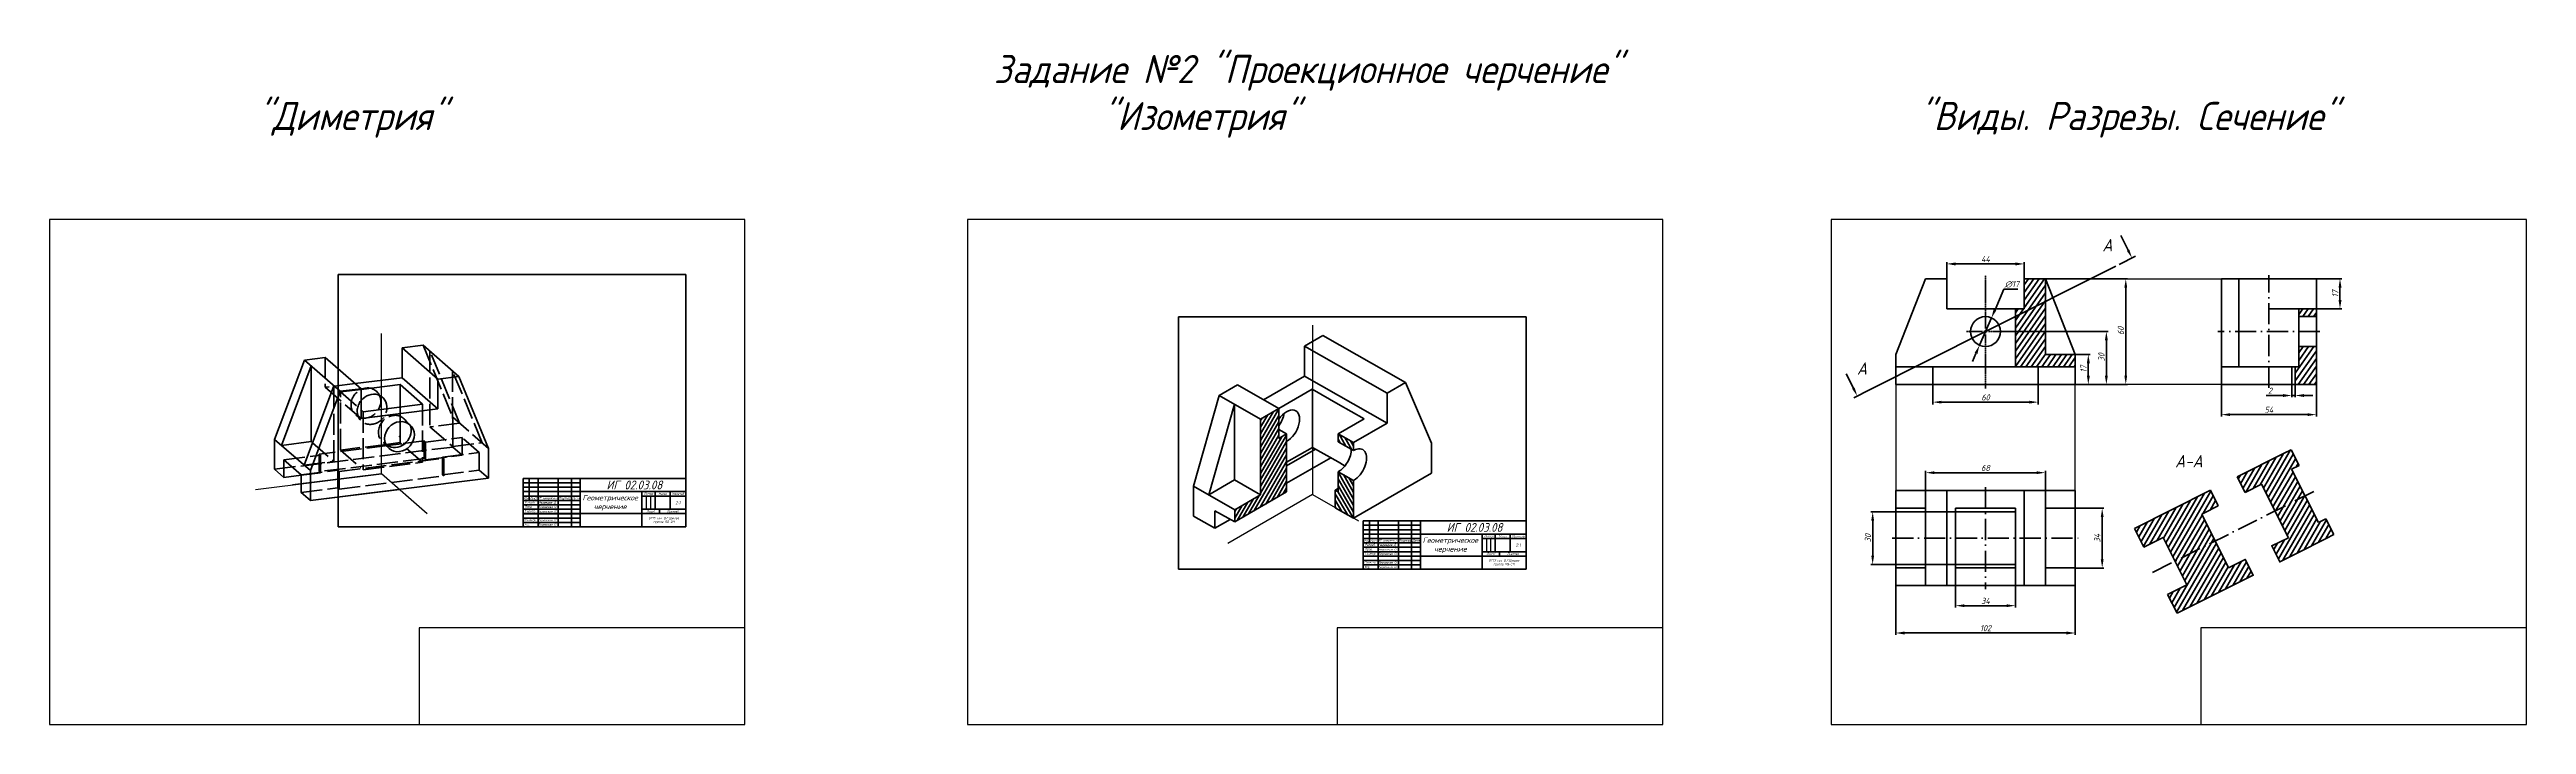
# Model space of a CAD drawing. Header units: inches. Extents: x 39 to 2522, y 44 to 1378.
# Drawn here: x 1115 to 2522, y 44 to 427 of the extents above; entities that cross this region are included whole.
import ezdxf

# ---------------------------------------------------------------- set-up
doc = ezdxf.new("R2010")
doc.units = ezdxf.units.IN
doc.header["$MEASUREMENT"] = 0
for name, pattern in [('ACAD_ISO02W100', [15, 12, -3]), ('ACAD_ISO10W100', [18, 12, -3, 0, -3]), ('CENTER2', [1.125, 0.75, -0.125, 0.125, -0.125])]:
    doc.linetypes.add(name, pattern=pattern)
for name, color, linetype, lineweight in [('аннотации', 1, 'Continuous', 40), ('осевой', 4, 'ACAD_ISO10W100', 40), ('основной', 7, 'Continuous', 90), ('тонкий', 5, 'Continuous', 40), ('штриховой', 3, 'ACAD_ISO02W100', 40)]:
    doc.layers.add(name, color=color, linetype=linetype, lineweight=lineweight)
doc.styles.add('GOST', font='ISOCPEUR.TTF', dxfattribs={"width": 0.9, "oblique": 15, "height": 7})
doc.styles.add('ГОСТ', font='ISOCPEUR.TTF', dxfattribs={"width": 0.9, "oblique": 15})
doc.dimstyles.new('GOST', dxfattribs={"dimtxt": 3.5, "dimasz": 5, "dimexe": 1, "dimexo": 0, "dimgap": 1, "dimtad": 1, "dimtoh": 1, "dimdec": 0, "dimzin": 0, "dimdsep": 46, "dimtxsty": 'GOST', "dimcen": 0, "dimclrd": 256, "dimclre": 256, "dimclrt": 256, "dimadec": 0, "dimazin": 0, "dimtfac": 1, "dimtdec": 0, "dimtmove": 0, "dimatfit": 0, "dimfxl": 1, "dimtolj": 1, "dimtzin": 0, "dimlwd": -1, "dimlwe": -1, "dimarcsym": 0})
doc.dimstyles.new('ГОСТ', dxfattribs={"dimtxt": 3.5, "dimasz": 5, "dimexe": 1.25, "dimexo": 0, "dimgap": 1, "dimtad": 1, "dimtoh": 1, "dimdec": 1, "dimtxsty": 'ГОСТ', "dimcen": 2.5, "dimclrd": 256, "dimclre": 256, "dimclrt": 256, "dimadec": 0, "dimazin": 0, "dimtfac": 1, "dimtdec": 1, "dimtmove": 0, "dimatfit": 0, "dimfxl": 1, "dimlwd": -1, "dimlwe": -1, "dimarcsym": 0})
pattern_1 = [(55, (-47.5287, 47.5287), (-2.04788, 1.433941), [])]

# ---------------------------------------------------------------- blocks, each defined once
blk = doc.blocks.new('А3_гор')
for p, q in [((350, 35), (350, 20)), ((355, 20), (355, 35))]:
    blk.add_line(p, q)
at = {"layer": 'основной'}
for p, q in [((395, 287), (0, 287)), ((0, 287), (0, 0)), ((395, 0), (395, 287)), ((210, 0), (210, 55)), ((210, 55), (395, 55)), ((210, 55), (210, 50)), ((210, 55), (217, 55)), ((210, 45), (210, 40)), ((275, 35), (210, 35)), ((210, 35), (210, 30)), ((210, 30), (275, 30)), ((217, 55), (217, 30)), ((217, 30), (227, 30)), ((227, 30), (227, 55)), ((227, 55), (250, 55)), ((227, 30), (227, 0)), ((250, 55), (250, 30)), ((250, 30), (265, 30)), ((250, 30), (250, 0)), ((265, 30), (265, 55)), ((265, 30), (265, 0)), ((275, 0), (275, 55)), ((275, 50), (275, 45)), ((345, 40), (275, 40)), ((275, 40), (275, 15)), ((275, 40), (275, 35)), ((275, 30), (275, 25)), ((395, 40), (345, 40)), ((345, 40), (345, 35)), ((345, 35), (395, 35)), ((345, 20), (345, 35)), ((345, 35), (350, 35)), ((345, 35), (350, 35)), ((355, 35), (360, 35)), ((360, 20), (360, 40)), ((360, 40), (377, 40)), ((360, 35), (360, 20)), ((377, 40), (377, 20)), ((395, 55), (395, 40)), ((395, 35), (395, 20)), ((0, 0), (395, 0)), ((210, 25), (210, 20)), ((210, 15), (210, 10)), ((275, 20), (275, 15)), ((275, 15), (345, 15)), ((275, 10), (275, 5)), ((395, 20), (345, 20)), ((345, 20), (345, 15)), ((345, 15), (395, 15)), ((345, 15), (345, 0)), ((350, 20), (355, 20)), ((365, 15), (365, 20)), ((395, 15), (365, 15))]:
    blk.add_line(p, q, dxfattribs=at)
at = {"layer": 'тонкий'}
for p, q in [((275, 50), (210, 50)), ((275, 45), (210, 45)), ((210, 40), (275, 40)), ((275, 25), (210, 25)), ((210, 20), (275, 20)), ((275, 15), (210, 15)), ((210, 14.8), (275, 14.8)), ((210, 10), (275, 10)), ((275, 5), (210, 5))]:
    blk.add_line(p, q, dxfattribs=at)
at = {"insert": (309, 36.1), "char_height": 6, "attachment_point": 2, "style": 'GOST'}
blk.add_mtext_dynamic_manual_height_columns('{\\fISOCPEUR|b0|i0|c204|p34;Геометрическое\\Pчерчение}', width=56.839, gutter_width=1, heights=[0], dxfattribs=at)
at = {"ltscale": 10, "insert": (336.5, 52.6), "char_height": 10, "attachment_point": 2, "style": 'GOST'}
blk.add_mtext_dynamic_manual_height_columns('{\\fISOCPEUR|b0|i0|c204|p34;ИГ 02.03.08}', width=72.37, gutter_width=1, heights=[0], dxfattribs=at)
at = {"layer": 'основной', "style": 'ГОСТ'}
for s, insert, char_height, width, attachment_point in [('Изм', (213.5, 32.5), 2.5, 7, 5), ('\\pxql;{\\fISOCPEUR|b0|i0|c204|p34;Разраб}.', (220.3, 27.5), 2.5, 17, 5), ('Лист', (222, 32.5), 2.5, 10, 5), ('{\\fISOCPEUR|b0|i0|c204|p34;Медведев Д.}', (237.4, 27.5), 2.5, 23.311, 5), ('№ документа', (238.5, 32.5), 2.5, 23, 5), ('Подпись', (257.5, 32.5), 2.5, 15, 5), ('Дата', (270, 32.5), 2.5, 10, 5), ('Литер', (352.5, 37.5), 2.5, 15, 5), ('Масса', (368.5, 37.5), 2.5, 17, 5), ('Масштаб', (386, 37.5), 2.5, 18, 5), ('{\\fISOCPEUR|b0|i0|c204|p34;2}:1', (386, 27.5), 3.5, 18, 5), ('Утв.', (211.3, 2.5), 2.5, 17, 4), ('\\pxql;Пров.', (220.3, 22.5), 2.5, 17, 5), ('Н.контр', (217.5, 7.5), 2.5, 17, 5), ('Т.контр', (217.5, 17.5), 2.5, 17, 5), ('{\\fISOCPEUR|b0|i0|c204|p34;Боровская О.}', (237.7, 22.3), 2.5, 23.311, 5), ('{\\fISOCPEUR|b0|i0|c204|p34;Боровская О.}', (237.7, 17.3), 2.5, 23.311, 5), ('{\\fISOCPEUR|b0|i0|c204|p34;Боровская О.}', (237.7, 7.4), 2.5, 23.311, 5), ('{\\fISOCPEUR|b0|i0|c204|p34;Боровская О.}', (237.7, 2.3), 2.5, 23.311, 5), ('{\\fISOCPEUR|b0|i0|c204|p34;Лист1}', (355, 17.5), 2.5, 20, 5), ('{\\fISOCPEUR|b0|i0|c204|p34;БГТУ им}. {\\fISOCPEUR|b0|i0|c204|p34;В}.{\\fISOCPEUR|b0|i0|c204|p34;Г}.{\\fISOCPEUR|b0|i0|c204|p34;Шухова\\Pгруппа ПВ-211}', (370, 7.5), 2.5, 50, 5), ('{\\fISOCPEUR|b0|i0|c204|p34;Листов1}', (380, 17.5), 2.5, 30, 5)]:
    blk.add_mtext(s, dxfattribs=dict(at, insert=insert, char_height=char_height, width=width, attachment_point=attachment_point))
blk = doc.blocks.new('*D26')
at = {"layer": 'Defpoints', "color": 0, "transparency": 16777216}
for p in [(2218.2, 274.9), (2211.4, 259.3)]:
    blk.add_point(p, dxfattribs=at)
at = {"layer": 'аннотации', "transparency": 16777216}
for p, q in [((2220.2, 279.5), (2225.3, 291.2)), ((2225.3, 291.2), (2233.2, 291.2)), ((2211.4, 259.3), (2218.2, 274.9)), ((2209.4, 254.7), (2207.4, 250.2))]:
    blk.add_line(p, q, dxfattribs=at)
for points in [[(2219.4, 279.8), (2221, 279.2), (2218.2, 274.9)], [(2208.6, 255.1), (2210.2, 254.4), (2211.4, 259.3)]]:
    blk.add_solid(points, dxfattribs=at)
at = {"layer": 'аннотации', "transparency": 16777216, "insert": (2229.8, 294), "char_height": 3.5, "attachment_point": 5, "style": 'GOST'}
blk.add_mtext('\\A1;∅17', dxfattribs=at)
blk = doc.blocks.new('*D57')
at = {"layer": 'Defpoints', "color": 0, "transparency": 16777216}
for p in [(2184.8, 237.1), (2244.8, 237.1), (2244.8, 227)]:
    blk.add_point(p, dxfattribs=at)
at = {"layer": 'аннотации', "transparency": 16777216}
for p, q in [((2184.8, 237.1), (2184.8, 225.7)), ((2189.8, 227), (2239.8, 227)), ((2244.8, 237.1), (2244.8, 225.7))]:
    blk.add_line(p, q, dxfattribs=at)
for points in [[(2189.8, 227.8), (2189.8, 226.2), (2184.8, 227)], [(2239.8, 227.8), (2239.8, 226.2), (2244.8, 227)]]:
    blk.add_solid(points, dxfattribs=at)
at = {"layer": 'аннотации', "transparency": 16777216, "insert": (2214.8, 229.7), "char_height": 3.5, "attachment_point": 5, "style": 'ГОСТ'}
blk.add_mtext('{\\fISOCPEUR|b0|i0|c204|p34;60}', dxfattribs=at)
blk = doc.blocks.new('*D27')
at = {"layer": 'Defpoints', "color": 0, "transparency": 16777216}
for p in [(2248.8, 297.1), (2265.8, 237.1), (2294.5, 237.1)]:
    blk.add_point(p, dxfattribs=at)
at = {"layer": 'аннотации', "transparency": 16777216}
for p, q in [((2248.8, 297.1), (2295.5, 297.1)), ((2294.5, 292.1), (2294.5, 242.1)), ((2265.8, 237.1), (2295.5, 237.1))]:
    blk.add_line(p, q, dxfattribs=at)
for points in [[(2293.7, 292.1), (2295.3, 292.1), (2294.5, 297.1)], [(2293.7, 242.1), (2295.3, 242.1), (2294.5, 237.1)]]:
    blk.add_solid(points, dxfattribs=at)
at = {"layer": 'аннотации', "transparency": 16777216, "insert": (2291.7, 267.5), "char_height": 3.5, "attachment_point": 5, "rotation": 90, "style": 'GOST'}
blk.add_mtext('\\A1;60', dxfattribs=at)
blk = doc.blocks.new('*D28')
at = {"layer": 'Defpoints', "color": 0, "transparency": 16777216}
for p in [(2192.8, 297.1), (2236.8, 305.6), (2236.8, 297.1)]:
    blk.add_point(p, dxfattribs=at)
at = {"layer": 'аннотации', "transparency": 16777216}
for p, q in [((2192.8, 297.1), (2192.8, 306.6)), ((2197.8, 305.6), (2231.8, 305.6)), ((2236.8, 297.1), (2236.8, 306.6))]:
    blk.add_line(p, q, dxfattribs=at)
for points in [[(2197.8, 306.4), (2197.8, 304.7), (2192.8, 305.6)], [(2231.8, 306.4), (2231.8, 304.7), (2236.8, 305.6)]]:
    blk.add_solid(points, dxfattribs=at)
at = {"layer": 'аннотации', "transparency": 16777216, "insert": (2214.8, 308.3), "char_height": 3.5, "attachment_point": 5, "style": 'GOST'}
blk.add_mtext('\\A1;44', dxfattribs=at)
blk = doc.blocks.new('*U29')
at = {"layer": 'осевой', "color": 0, "linetype": 'CENTER2', "transparency": 16777216}
for p, q in [((0, 1.7), (0, 31.9)), ((-10.8, 0), (-1.7, 0)), ((1.7, 0), (10.6, 0)), ((0, -32.3), (0, -1.7))]:
    blk.add_line(p, q, dxfattribs=at)
at = {"layer": 'осевой', "color": 0, "linetype": 'Continuous', "transparency": 16777216}
for p, q in [((-0.9, 0), (0.9, 0)), ((0, -0.9), (0, 0.9))]:
    blk.add_line(p, q, dxfattribs=at)
blk = doc.blocks.new('*D30')
at = {"layer": 'Defpoints', "color": 0, "transparency": 16777216}
for p in [(2163.8, 122.7), (2265.8, 122.7), (2265.8, 95.8)]:
    blk.add_point(p, dxfattribs=at)
at = {"layer": 'аннотации', "transparency": 16777216}
for p, q in [((2163.8, 122.7), (2163.8, 94.8)), ((2265.8, 122.7), (2265.8, 94.8)), ((2168.8, 95.8), (2260.8, 95.8))]:
    blk.add_line(p, q, dxfattribs=at)
for points in [[(2168.8, 96.6), (2168.8, 94.9), (2163.8, 95.8)], [(2260.8, 96.6), (2260.8, 94.9), (2265.8, 95.8)]]:
    blk.add_solid(points, dxfattribs=at)
at = {"layer": 'аннотации', "transparency": 16777216, "insert": (2214.8, 98.5), "char_height": 3.5, "attachment_point": 5, "style": 'GOST'}
blk.add_mtext('\\A1;102', dxfattribs=at)
blk = doc.blocks.new('*D31')
at = {"layer": 'Defpoints', "color": 0, "transparency": 16777216}
for p in [(2197.8, 132.7), (2231.8, 132.7), (2231.8, 111.3)]:
    blk.add_point(p, dxfattribs=at)
at = {"layer": 'аннотации', "transparency": 16777216}
for p, q in [((2197.8, 132.7), (2197.8, 110.3)), ((2231.8, 132.7), (2231.8, 110.3)), ((2202.8, 111.3), (2226.8, 111.3))]:
    blk.add_line(p, q, dxfattribs=at)
for points in [[(2202.8, 112.1), (2202.8, 110.5), (2197.8, 111.3)], [(2226.8, 112.1), (2226.8, 110.5), (2231.8, 111.3)]]:
    blk.add_solid(points, dxfattribs=at)
at = {"layer": 'аннотации', "transparency": 16777216, "insert": (2214.8, 114), "char_height": 3.5, "attachment_point": 5, "style": 'GOST'}
blk.add_mtext('\\A1;34', dxfattribs=at)
blk = doc.blocks.new('*D32')
at = {"layer": 'Defpoints', "color": 0, "transparency": 16777216}
for p in [(2180.8, 186.9), (2180.8, 176.7), (2248.8, 176.7)]:
    blk.add_point(p, dxfattribs=at)
at = {"layer": 'аннотации', "transparency": 16777216}
for p, q in [((2180.8, 176.7), (2180.8, 187.9)), ((2243.8, 186.9), (2185.8, 186.9)), ((2248.8, 176.7), (2248.8, 187.9))]:
    blk.add_line(p, q, dxfattribs=at)
for points in [[(2185.8, 187.7), (2185.8, 186.1), (2180.8, 186.9)], [(2243.8, 187.7), (2243.8, 186.1), (2248.8, 186.9)]]:
    blk.add_solid(points, dxfattribs=at)
at = {"layer": 'аннотации', "transparency": 16777216, "insert": (2214.8, 189.6), "char_height": 3.5, "attachment_point": 5, "style": 'GOST'}
blk.add_mtext('\\A1;68', dxfattribs=at)
blk = doc.blocks.new('*D33')
at = {"layer": 'Defpoints', "color": 0, "transparency": 16777216}
for p in [(2197.8, 164.7), (2150.7, 134.7), (2197.8, 134.7)]:
    blk.add_point(p, dxfattribs=at)
at = {"layer": 'аннотации', "transparency": 16777216}
for p, q in [((2197.8, 164.7), (2149.7, 164.7)), ((2150.7, 159.7), (2150.7, 139.7)), ((2197.8, 134.7), (2149.7, 134.7))]:
    blk.add_line(p, q, dxfattribs=at)
for points in [[(2149.9, 159.7), (2151.5, 159.7), (2150.7, 164.7)], [(2149.9, 139.7), (2151.5, 139.7), (2150.7, 134.7)]]:
    blk.add_solid(points, dxfattribs=at)
at = {"layer": 'аннотации', "transparency": 16777216, "insert": (2148, 149.7), "char_height": 3.5, "attachment_point": 5, "rotation": 90, "style": 'GOST'}
blk.add_mtext('\\A1;30', dxfattribs=at)
blk = doc.blocks.new('*D34')
at = {"layer": 'Defpoints', "color": 0, "transparency": 16777216}
for p in [(2265.8, 166.7), (2265.8, 132.7), (2281.1, 132.7)]:
    blk.add_point(p, dxfattribs=at)
at = {"layer": 'аннотации', "transparency": 16777216}
for p, q in [((2265.8, 166.7), (2282.1, 166.7)), ((2281.1, 161.7), (2281.1, 137.7)), ((2265.8, 132.7), (2282.1, 132.7))]:
    blk.add_line(p, q, dxfattribs=at)
for points in [[(2280.3, 161.7), (2281.9, 161.7), (2281.1, 166.7)], [(2280.3, 137.7), (2281.9, 137.7), (2281.1, 132.7)]]:
    blk.add_solid(points, dxfattribs=at)
at = {"layer": 'аннотации', "transparency": 16777216, "insert": (2278.3, 149.7), "char_height": 3.5, "attachment_point": 5, "rotation": 90, "style": 'GOST'}
blk.add_mtext('\\A1;34', dxfattribs=at)
blk = doc.blocks.new('*D52')
at = {"layer": 'Defpoints', "color": 0, "transparency": 16777216}
for p in [(2225.4, 267.1), (2214.8, 237.1), (2283.5, 237.1)]:
    blk.add_point(p, dxfattribs=at)
at = {"layer": 'аннотации', "transparency": 16777216}
for p, q in [((2225.4, 267.1), (2284.5, 267.1)), ((2283.5, 262.1), (2283.5, 242.1)), ((2214.8, 237.1), (2284.5, 237.1))]:
    blk.add_line(p, q, dxfattribs=at)
for points in [[(2282.6, 262.1), (2284.3, 262.1), (2283.5, 267.1)], [(2282.6, 242.1), (2284.3, 242.1), (2283.5, 237.1)]]:
    blk.add_solid(points, dxfattribs=at)
at = {"layer": 'аннотации', "transparency": 16777216, "insert": (2280.7, 252.5), "char_height": 3.5, "attachment_point": 5, "rotation": 90, "style": 'GOST'}
blk.add_mtext('\\A1;30', dxfattribs=at)
blk = doc.blocks.new('*D53')
at = {"layer": 'Defpoints', "color": 0, "transparency": 16777216}
for p in [(2265.8, 254.1), (2265.8, 237.1), (2273.2, 237.1)]:
    blk.add_point(p, dxfattribs=at)
at = {"layer": 'аннотации', "transparency": 16777216}
for p, q in [((2265.8, 254.1), (2274.2, 254.1)), ((2273.2, 249.1), (2273.2, 242.1)), ((2265.8, 237.1), (2274.2, 237.1))]:
    blk.add_line(p, q, dxfattribs=at)
for points in [[(2272.4, 249.1), (2274.1, 249.1), (2273.2, 254.1)], [(2272.4, 242.1), (2274.1, 242.1), (2273.2, 237.1)]]:
    blk.add_solid(points, dxfattribs=at)
at = {"layer": 'аннотации', "transparency": 16777216, "insert": (2270.5, 245.8), "char_height": 3.5, "attachment_point": 5, "rotation": 90, "style": 'GOST'}
blk.add_mtext('\\A1;17', dxfattribs=at)
blk = doc.blocks.new('*D54')
at = {"layer": 'Defpoints', "color": 0, "transparency": 16777216}
for p in [(2348.8, 237.1), (2402.8, 237.1), (2348.8, 219.9)]:
    blk.add_point(p, dxfattribs=at)
at = {"layer": 'аннотации', "transparency": 16777216}
for p, q in [((2348.8, 237.1), (2348.8, 218.9)), ((2402.8, 237.1), (2402.8, 218.9)), ((2397.8, 219.9), (2353.8, 219.9))]:
    blk.add_line(p, q, dxfattribs=at)
for points in [[(2353.8, 220.7), (2353.8, 219.1), (2348.8, 219.9)], [(2397.8, 220.7), (2397.8, 219.1), (2402.8, 219.9)]]:
    blk.add_solid(points, dxfattribs=at)
at = {"layer": 'аннотации', "transparency": 16777216, "insert": (2375.8, 222.7), "char_height": 3.5, "attachment_point": 5, "style": 'GOST'}
blk.add_mtext('\\A1;54', dxfattribs=at)
blk = doc.blocks.new('*D55')
at = {"layer": 'Defpoints', "color": 0, "transparency": 16777216}
for p in [(2388.8, 237.1), (2388.8, 230.8), (2390.8, 237.1)]:
    blk.add_point(p, dxfattribs=at)
at = {"layer": 'аннотации', "transparency": 16777216}
for p, q in [((2383.8, 230.8), (2374.3, 230.8)), ((2388.8, 237.1), (2388.8, 229.8)), ((2390.8, 230.8), (2388.8, 230.8)), ((2390.8, 237.1), (2390.8, 229.8)), ((2395.8, 230.8), (2400.8, 230.8))]:
    blk.add_line(p, q, dxfattribs=at)
for points in [[(2383.8, 231.6), (2383.8, 229.9), (2388.8, 230.8)], [(2395.8, 231.6), (2395.8, 229.9), (2390.8, 230.8)]]:
    blk.add_solid(points, dxfattribs=at)
at = {"layer": 'аннотации', "transparency": 16777216, "insert": (2376.5, 233.5), "char_height": 3.5, "attachment_point": 5, "style": 'GOST'}
blk.add_mtext('\\A1;2', dxfattribs=at)
blk = doc.blocks.new('*D56')
at = {"layer": 'Defpoints', "color": 0, "transparency": 16777216}
for p in [(2402.8, 297.1), (2416.2, 297.1), (2402.8, 280.1)]:
    blk.add_point(p, dxfattribs=at)
at = {"layer": 'аннотации', "transparency": 16777216}
for p, q in [((2402.8, 297.1), (2417.2, 297.1)), ((2416.2, 285.1), (2416.2, 292.1)), ((2402.8, 280.1), (2417.2, 280.1))]:
    blk.add_line(p, q, dxfattribs=at)
for points in [[(2415.4, 292.1), (2417.1, 292.1), (2416.2, 297.1)], [(2415.4, 285.1), (2417.1, 285.1), (2416.2, 280.1)]]:
    blk.add_solid(points, dxfattribs=at)
at = {"layer": 'аннотации', "transparency": 16777216, "insert": (2413.5, 288.6), "char_height": 3.5, "attachment_point": 5, "rotation": 90, "style": 'GOST'}
blk.add_mtext('\\A1;17', dxfattribs=at)
blk = doc.blocks.new('ск пл')
at = {"layer": 'аннотации'}
blk.add_line((8.2, 14.2), (8.2, 5), dxfattribs=at)
at = {"layer": 'аннотации', "lineweight": 100}
blk.add_line((0, 0), (10.5, 0), dxfattribs=at)
at = {"layer": 'аннотации'}
blk.add_solid([(7.4, 5), (9, 5), (8.2, 0)], dxfattribs=at)

msp = doc.modelspace()

# ---------------------------------------------------------------- hatches: boundary and pattern name
at = {"layer": 'тонкий'}
h = msp.add_hatch(dxfattribs=at)
h.set_pattern_fill('ANSI31', color=256, scale=20, angle=10)
h.set_pattern_definition(pattern_1)
h.paths.add_polyline_path([(2248.8, 292.39), (2248.8, 254.11), (2258.1, 254.11), (2254.58, 247.11), (2231.8, 258.57)])
h.paths.add_polyline_path([(2231.8, 280.11), (2236.8, 280.11), (2236.8, 291.95), (2239.39, 297.11), (2248.8, 297.11), (2248.8, 292.39), (2231.8, 258.57)])
h.paths.add_polyline_path([(2231.8, 258.57), (2254.58, 247.11), (2231.8, 247.11)])
h.paths.add_polyline_path([(2258.1, 254.11), (2265.8, 254.11), (2265.8, 247.11), (2254.58, 247.11)])
h.paths.add_polyline_path([(2236.8, 297.11), (2239.39, 297.11), (2236.8, 291.95)], flags=17)
h = msp.add_hatch(dxfattribs=at)
h.set_pattern_fill('ANSI31', color=256, scale=20, angle=10)
h.set_pattern_definition(pattern_1)
h.paths.add_polyline_path([(2392.8, 280.11), (2392.8, 275.61), (2402.8, 275.61), (2402.8, 280.11)])
h.paths.add_polyline_path([(2390.8, 237.11), (2402.8, 237.11), (2402.8, 258.61), (2392.8, 258.61), (2392.8, 247.11), (2390.8, 247.11)])
h = msp.add_hatch(dxfattribs=at)
h.set_pattern_fill('ANSI31', color=256, scale=15, angle=15)
h.paths.add_polyline_path([(1817.68, 208.93), (1813.3, 206.4), (1813.3, 223.4), (1802.86, 217.42), (1802.92, 217.39), (1802.92, 217.34), (1802.92, 174.39), (1788.2, 165.87), (1788.2, 158.87), (1817.68, 175.93)])
h.paths.add_polyline_path([(1855.8, 199.57), (1855.78, 199.56), (1855.79, 199.56), (1855.79, 199.56), (1855.79, 199.56), (1855.79, 199.56), (1855.79, 199.56), (1855.79, 199.56), (1855.79, 199.56), (1855.79, 199.56), (1855.79, 199.56), (1855.79, 199.56), (1855.79, 199.56), (1855.79, 199.56), (1855.79, 199.56), (1855.79, 199.56), (1855.79, 199.56), (1855.79, 199.56), (1855.79, 199.56), (1855.79, 199.56), (1855.79, 199.56), (1855.79, 199.56), (1855.79, 199.56), (1855.79, 199.56), (1855.79, 199.56), (1855.79, 199.56), (1855.79, 199.56), (1855.79, 199.56), (1855.79, 199.56), (1855.79, 199.56), (1855.79, 199.56), (1855.79, 199.56), (1855.79, 199.56), (1855.79, 199.56), (1855.8, 199.56), (1855.8, 199.56), (1855.8, 199.56), (1855.8, 199.56), (1855.8, 199.56), (1855.8, 199.56), (1855.8, 199.56), (1855.8, 199.56), (1855.8, 199.56), (1855.8, 199.56), (1855.8, 199.56), (1855.8, 199.56), (1855.8, 199.56), (1855.8, 199.57), (1855.8, 199.57), (1855.8, 199.57), (1855.8, 199.57), (1855.8, 199.57), (1855.8, 199.57), (1855.8, 199.57), (1855.8, 199.57), (1855.8, 199.57), (1855.8, 199.57), (1855.8, 199.57), (1855.8, 199.57), (1855.8, 199.57), (1855.8, 199.57), (1855.8, 199.57), (1855.8, 199.57), (1855.8, 199.57), (1855.8, 199.57), (1855.8, 199.57), (1855.8, 199.57)])
h = msp.add_hatch(dxfattribs=at)
h.set_pattern_fill('ANSI31', color=256, scale=15, angle=75)
h.paths.add_polyline_path([(1847.02, 187.42), (1847.02, 177.94), (1847.02, 176.05), (1845.38, 176.99), (1845.38, 166.99), (1855.8, 161.05), (1855.8, 178.05), (1855.8, 182.53)])
h.paths.add_polyline_path([(1855.8, 199.57), (1855.8, 204.05), (1847.02, 209.05), (1847.02, 204.46)])
h = msp.add_hatch(dxfattribs=at)
h.set_pattern_fill('ANSI31', color=256, scale=20, angle=15)
h.set_pattern_definition([(60, (139.0548, -140.7092), (-2.1650635, 1.25), [])])
h.paths.add_polyline_path([(2337.67, 163.25), (2347.08, 167.98), (2342.59, 176.91), (2299.44, 155.22), (2304.82, 144.5), (2315.78, 150.01), (2329.26, 123.21), (2318.3, 117.7), (2319.2, 115.91), (2323.69, 106.98), (2334.65, 112.48), (2357.43, 123.94), (2366.84, 128.67), (2362.35, 137.6), (2352.94, 132.87)])
h.paths.add_polyline_path([(2388.67, 188.89), (2392.93, 191.03), (2388.44, 199.96), (2384.18, 197.82), (2357.77, 184.55), (2362.27, 175.61), (2371.67, 180.34), (2386.94, 149.96), (2377.54, 145.24), (2382.03, 136.3), (2391.43, 141.03), (2408.43, 149.57), (2412.69, 151.71), (2408.2, 160.65), (2403.94, 158.51)])

# ---------------------------------------------------------------- linework, layer by layer
for p, q in [((2522.16, 330.76), (2127.16, 330.76)), ((2248.8, 297.11), (2348.8, 297.11)), ((2402.8, 297.11), (2402.8, 275.61)), ((1832.35, 270.8), (1832.35, 174.42)), ((1303.5, 186.28), (1303.5, 266.08)), ((2402.8, 258.61), (2402.8, 237.11)), ((1279.92, 233.17), (1291.83, 234.66)), ((1874.85, 232.07), (1885.23, 238.08)), ((2163.8, 237.11), (2163.8, 176.73)), ((2265.8, 176.73), (2265.8, 237.11)), ((2348.8, 237.11), (2265.8, 237.11)), ((1291.83, 217.66), (1313.66, 220.39)), ((1802.86, 217.42), (1802.81, 217.4)), ((1802.81, 217.4), (1802.92, 217.34)), ((1832.35, 201.31), (1834.03, 200.36)), ((1832.35, 200.57), (1832.36, 200.56)), ((1231.77, 177.31), (1303.5, 186.28)), ((1303.5, 186.28), (1252.9, 179.96)), ((1263.06, 188.07), (1259.42, 191.25)), ((1263.06, 188.07), (1263.06, 188.07)), ((1303.5, 186.28), (1286.63, 184.17)), ((1329.48, 163.55), (1303.5, 186.28)), ((1263.06, 171.07), (1257.79, 175.67)), ((1263.06, 171.07), (1313.66, 177.39)), ((1279.92, 173.17), (1279.92, 173.17)), ((1764.74, 179.24), (1773.43, 174.29)), ((1832.35, 174.42), (1784.32, 146.63)), ((1832.35, 174.42), (1858.53, 159.49)), ((2318.3, 117.7), (2319.2, 115.91))]:
    msp.add_line(p, q)
for p in [(1317.86, 215.29), (1305.93, 203.02), (1305.93, 203.02), (1313.66, 207.39), (1313.66, 207.39), (2377.54, 145.24), (2391.43, 141.03), (2408.43, 149.57), (2362.35, 137.6), (2366.84, 128.67), (2382.03, 136.3), (2357.43, 123.94)]:
    msp.add_point(p)
at = {"layer": 'Defpoints'}
for p, q in [((1114.83, 330.76), (1114.83, 43.76)), ((1509.83, 330.76), (1114.83, 330.76)), ((1509.83, 43.76), (1509.83, 330.76)), ((1636.48, 330.76), (1636.48, 43.76)), ((2031.48, 330.76), (1636.48, 330.76)), ((2031.48, 43.76), (2031.48, 330.76)), ((2127.16, 330.76), (2127.16, 43.76)), ((2522.16, 43.76), (2522.16, 330.76)), ((1509.83, 98.76), (1324.83, 98.76)), ((1324.83, 98.76), (1324.83, 43.76)), ((2031.48, 98.76), (1846.48, 98.76)), ((1846.48, 98.76), (1846.48, 43.76)), ((2522.16, 98.76), (2337.16, 98.76)), ((2337.16, 98.76), (2337.16, 43.76)), ((1114.83, 43.76), (1509.83, 43.76)), ((1636.48, 43.76), (2031.48, 43.76)), ((2127.16, 43.76), (2522.16, 43.76))]:
    msp.add_line(p, q, dxfattribs=at)
at = {"layer": 'осевой'}
for p, q in [((2375.8, 235.11), (2375.8, 299.11)), ((2404.8, 267.11), (2346.8, 267.11)), ((2214.8, 178.73), (2214.8, 120.73)), ((2309.77, 130.2), (2402.35, 176.74)), ((2161.8, 149.73), (2267.8, 149.73))]:
    msp.add_line(p, q, dxfattribs=at)
at = {"layer": 'основной'}
for p, q in [((2180.8, 297.11), (2163.8, 254.11)), ((2180.8, 297.11), (2163.8, 254.11)), ((2180.8, 297.11), (2192.8, 297.11)), ((2192.8, 297.11), (2180.8, 297.11)), ((2192.8, 297.11), (2192.8, 280.11)), ((2192.8, 280.11), (2192.8, 297.11)), ((2236.8, 280.11), (2236.8, 297.11)), ((2236.8, 297.11), (2248.8, 297.11)), ((2248.8, 297.11), (2236.8, 297.11)), ((2236.8, 297.11), (2236.8, 280.11)), ((2248.8, 297.11), (2265.8, 254.11)), ((2248.8, 254.11), (2248.8, 297.11)), ((2248.8, 297.11), (2265.8, 254.11)), ((2348.8, 275.61), (2348.8, 297.11)), ((2348.8, 297.11), (2402.8, 297.11)), ((2348.8, 297.11), (2348.8, 280.11)), ((2358.8, 280.11), (2358.8, 297.11)), ((2402.8, 297.11), (2402.8, 275.61)), ((2192.8, 280.11), (2236.8, 280.11)), ((2192.8, 280.11), (2197.8, 280.11)), ((2236.8, 280.11), (2192.8, 280.11)), ((2192.8, 280.11), (2197.8, 280.11)), ((2236.8, 280.11), (2231.8, 280.11)), ((2236.8, 280.11), (2231.8, 280.11)), ((2231.8, 280.11), (2231.8, 247.11)), ((2348.8, 275.61), (2348.8, 258.61)), ((2358.8, 280.11), (2358.8, 275.61)), ((2358.8, 275.61), (2358.8, 258.61)), ((2375.8, 280.11), (2402.8, 280.11)), ((2375.8, 280.11), (2392.8, 280.11)), ((2402.8, 280.11), (2392.8, 280.11)), ((2392.8, 280.11), (2392.8, 275.61)), ((2392.8, 275.61), (2402.8, 275.61)), ((2392.8, 275.61), (2392.8, 258.61)), ((2402.8, 275.61), (2402.8, 258.61)), ((1327.08, 259.39), (1315.17, 257.9)), ((1335.49, 240.12), (1315.17, 257.9)), ((1315.17, 257.9), (1315.17, 240.9)), ((1327.08, 259.39), (1347.4, 241.61)), ((1838.31, 264.81), (1827.93, 258.8)), ((1874.85, 232.07), (1827.93, 258.8)), ((1827.93, 258.8), (1827.93, 241.8)), ((1885.23, 238.08), (1838.31, 264.81)), ((2163.8, 254.11), (2163.8, 237.11)), ((2163.8, 237.11), (2163.8, 254.11)), ((2248.8, 254.11), (2265.8, 254.11)), ((2265.8, 237.11), (2265.8, 254.11)), ((2265.8, 254.11), (2265.8, 237.11)), ((2348.8, 237.11), (2348.8, 258.61)), ((2348.8, 237.11), (2348.8, 258.61)), ((2358.8, 258.61), (2358.8, 247.11)), ((2392.8, 258.61), (2392.8, 247.11)), ((2392.8, 258.61), (2402.8, 258.61)), ((2402.8, 258.61), (2402.8, 237.11)), ((1259.6, 250.95), (1242.74, 205.84)), ((1246.62, 202.44), (1263.49, 247.55)), ((1271.51, 252.44), (1259.6, 250.95)), ((1259.6, 250.95), (1279.92, 233.17)), ((1263.49, 247.55), (1263.49, 204.55)), ((1291.83, 234.66), (1271.51, 252.44)), ((1315.17, 240.9), (1288.51, 237.57)), ((1315.17, 240.9), (1335.49, 223.12)), ((1335.49, 240.12), (1347.4, 241.61)), ((1335.49, 223.12), (1335.49, 240.12)), ((1347.4, 241.61), (1364.27, 200.72)), ((1827.93, 241.8), (1804.65, 228.33)), ((1827.93, 241.8), (1874.85, 215.07)), ((2163.8, 237.11), (2163.8, 247.11)), ((2163.8, 247.11), (2214.8, 247.11)), ((2214.8, 247.11), (2184.8, 247.11)), ((2184.8, 247.11), (2184.8, 237.11)), ((2265.8, 247.11), (2214.8, 247.11)), ((2214.8, 247.11), (2244.8, 247.11)), ((2244.8, 247.11), (2244.8, 237.11)), ((2265.8, 237.11), (2265.8, 247.11)), ((2358.8, 247.11), (2348.8, 247.11)), ((2358.8, 247.11), (2375.8, 247.11)), ((2388.8, 247.11), (2375.8, 247.11)), ((2375.8, 247.11), (2390.8, 247.11)), ((2388.8, 237.11), (2388.8, 247.11)), ((2390.8, 247.11), (2390.8, 237.11)), ((2390.8, 247.11), (2392.8, 247.11)), ((1259.42, 191.25), (1276.28, 236.36)), ((1279.92, 233.17), (1263.06, 188.07)), ((1279.92, 233.17), (1291.83, 234.66)), ((1313.97, 236.99), (1291.83, 234.22)), ((1291.83, 234.66), (1291.83, 217.66)), ((1293.03, 221.57), (1326.77, 225.79)), ((1326.77, 225.79), (1313.97, 236.99)), ((1313.97, 224.19), (1313.97, 236.99)), ((1779.46, 230.75), (1764.74, 179.24)), ((1773.43, 174.29), (1788.15, 225.8)), ((1789.84, 236.76), (1779.46, 230.75)), ((1779.46, 230.75), (1802.92, 217.39)), ((1788.15, 182.8), (1788.15, 225.8)), ((1813.3, 223.4), (1789.84, 236.76)), ((1832.29, 234.35), (1813.28, 223.41)), ((1847.06, 225.93), (1832.29, 234.35)), ((1832.35, 234.31), (1832.35, 201.31)), ((1861.78, 217.59), (1847.06, 225.93)), ((1885.23, 238.08), (1874.85, 232.07)), ((1874.85, 232.07), (1874.85, 215.07)), ((1885.23, 238.08), (1899.95, 203.59)), ((2163.8, 237.11), (2265.8, 237.11)), ((2265.8, 237.11), (2163.8, 237.11)), ((2402.8, 237.11), (2348.8, 237.11)), ((2375.8, 237.11), (2360.8, 237.11)), ((2375.8, 237.11), (2388.8, 237.11)), ((1291.83, 217.66), (1335.49, 223.12)), ((1291.83, 222.62), (1293.03, 221.57)), ((1313.97, 215.94), (1313.97, 203.99)), ((1802.86, 217.42), (1813.3, 223.4)), ((1802.92, 174.39), (1802.92, 217.39)), ((1813.3, 206.4), (1813.3, 223.4)), ((1813.3, 211.42), (1817.68, 208.93)), ((1847.02, 209.05), (1861.78, 217.59)), ((1855.8, 204.05), (1874.85, 215.07)), ((1242.74, 205.84), (1263.06, 188.07)), ((1242.74, 205.84), (1242.74, 188.84)), ((1246.62, 202.44), (1263.49, 204.55)), ((1263.49, 204.55), (1264.17, 203.96)), ((1313.97, 203.99), (1306.01, 202.99)), ((1307.67, 201.9), (1306.01, 202.99)), ((1306.97, 202.36), (1314.73, 203.33)), ((1313.97, 203.99), (1315.57, 202.59)), ((1364.27, 200.72), (1364.27, 183.72)), ((1817.68, 208.93), (1813.35, 206.42)), ((1817.68, 208.93), (1817.68, 175.93)), ((1832.35, 201.31), (1817.68, 192.83)), ((1817.68, 190.89), (1834.03, 200.36)), ((1847.02, 192.98), (1832.35, 201.31)), ((1847.02, 209.05), (1847.02, 204.46)), ((1847.02, 209.05), (1855.8, 204.05)), ((1847.02, 204.46), (1855.8, 199.57)), ((1855.8, 204.05), (1855.8, 199.57)), ((1899.95, 203.59), (1899.95, 186.59)), ((2384.18, 197.82), (2357.77, 184.55)), ((2384.18, 197.82), (2388.44, 199.96)), ((2392.93, 191.03), (2388.44, 199.96)), ((1242.74, 188.84), (1248, 184.24)), ((1257.79, 185.67), (1248, 194.24)), ((1248, 194.24), (1248, 184.24)), ((1248, 184.24), (1257.79, 185.46)), ((1257.79, 175.67), (1257.79, 185.67)), ((1263.06, 188.07), (1263.06, 171.07)), ((1263.06, 171.07), (1364.27, 183.72)), ((1817.68, 180.89), (1842.75, 195.4)), ((1847.02, 192.98), (1850.48, 191.01)), ((1847.02, 187.42), (1847.02, 177.94)), ((1855.8, 182.53), (1847.02, 187.42)), ((1850.48, 191.01), (1850.86, 190.79)), ((1899.95, 186.59), (1855.8, 161.05)), ((2362.27, 175.61), (2357.77, 184.55)), ((2392.93, 191.03), (2388.67, 188.89)), ((2403.94, 158.51), (2388.67, 188.89)), ((1257.79, 175.67), (1263.06, 171.07)), ((1788.2, 165.87), (1764.74, 179.24)), ((1764.74, 179.24), (1764.74, 162.24)), ((1773.43, 174.29), (1788.15, 182.8)), ((1788.15, 182.8), (1802.92, 174.39)), ((1788.2, 158.87), (1817.68, 175.93)), ((1788.2, 165.87), (1802.92, 174.39)), ((1845.38, 176.99), (1847.02, 177.94)), ((1845.38, 166.99), (1845.38, 176.99)), ((1845.38, 176.99), (1847.02, 176.05)), ((1847.02, 177.94), (1847.02, 176.05)), ((1855.8, 178.05), (1855.8, 182.53)), ((1855.8, 178.05), (1855.8, 161.05)), ((2163.8, 176.73), (2265.8, 176.73)), ((2163.8, 176.73), (2163.8, 122.73)), ((2163.8, 176.73), (2163.8, 166.73)), ((2163.8, 176.73), (2180.8, 176.73)), ((2180.8, 176.73), (2180.8, 122.73)), ((2180.8, 176.73), (2180.8, 166.73)), ((2192.8, 176.73), (2192.8, 122.73)), ((2236.8, 176.73), (2236.8, 122.73)), ((2248.8, 176.73), (2248.8, 122.73)), ((2248.8, 176.73), (2248.8, 166.73)), ((2265.8, 122.73), (2265.8, 176.73)), ((2342.59, 176.91), (2299.44, 155.22)), ((2347.08, 167.98), (2342.59, 176.91)), ((2371.67, 180.34), (2362.27, 175.61)), ((2386.94, 149.96), (2371.67, 180.34)), ((1776.91, 155.31), (1764.74, 162.24)), ((1788.2, 158.87), (1776.91, 165.31)), ((1776.91, 165.31), (1776.91, 155.31)), ((1776.91, 155.31), (1785.61, 160.35)), ((1788.2, 165.87), (1788.2, 158.87)), ((1845.38, 166.99), (1855.8, 161.05)), ((2180.8, 166.73), (2163.8, 166.73)), ((2214.8, 166.73), (2197.8, 166.73)), ((2197.8, 166.73), (2197.8, 132.73)), ((2214.8, 164.73), (2197.8, 164.73)), ((2231.8, 166.73), (2214.8, 166.73)), ((2214.8, 164.73), (2231.8, 164.73)), ((2231.8, 132.73), (2231.8, 166.73)), ((2248.8, 166.73), (2265.8, 166.73)), ((2299.44, 155.22), (2304.82, 144.5)), ((2347.08, 167.98), (2337.67, 163.25)), ((2352.94, 132.87), (2337.67, 163.25)), ((2403.94, 158.51), (2408.2, 160.65)), ((2412.69, 151.71), (2408.2, 160.65)), ((2304.82, 144.5), (2315.78, 150.01)), ((2329.26, 123.21), (2315.78, 150.01)), ((2386.94, 149.96), (2377.54, 145.24)), ((2382.03, 136.3), (2377.54, 145.24)), ((2391.43, 141.03), (2382.03, 136.3)), ((2408.43, 149.57), (2391.43, 141.03)), ((2412.69, 151.71), (2408.43, 149.57)), ((2180.8, 132.73), (2163.8, 132.73)), ((2180.8, 122.73), (2180.8, 132.73)), ((2231.8, 134.73), (2197.8, 134.73)), ((2197.8, 132.73), (2231.8, 132.73)), ((2231.8, 132.73), (2231.8, 134.73)), ((2248.8, 122.73), (2248.8, 132.73)), ((2248.8, 132.73), (2265.8, 132.73)), ((2362.35, 137.6), (2352.94, 132.87)), ((2366.84, 128.67), (2357.43, 123.94)), ((2366.84, 128.67), (2362.35, 137.6)), ((2163.8, 122.73), (2265.8, 122.73)), ((2318.3, 117.7), (2329.26, 123.21)), ((2318.3, 117.7), (2323.69, 106.98)), ((2357.43, 123.94), (2334.65, 112.48)), ((2334.65, 112.48), (2323.69, 106.98))]:
    msp.add_line(p, q, dxfattribs=at)
msp.add_circle((2214.8, 267.11), 8.5, dxfattribs=at)
msp.add_circle((2214.8, 267.11), 8.5, dxfattribs=at)
for centre, major_axis, ratio, start_param, end_param in [((1298.11, 222.95), (-5.93, -6.78), 0.8867925, 8.5505164, 11.0405501), ((1294.57, 226.48), (-5.93, -6.78), 0.8867925, 1.7676951, 2.7644621), ((1311.86, 209.81), (-5.93, -6.78), 0.8867925, 0.259029, 2.7644621), ((1817.76, 213.15), (-5.12, -8.99), 0.5830918, 0.7631898, 4.5681208), ((1809.11, 218.17), (-5.12, -8.99), 0.5830918, 7.6662265, 8.4435753), ((1847.11, 195.99), (-5.12, -8.99), 0.5830918, 0.7621843, 2.3654974), ((1855.8, 191.05), (-5.12, -8.99), 0.5830918, 0.7738588, 3.9154515)]:
    msp.add_ellipse(centre, major_axis=major_axis, ratio=ratio, start_param=start_param, end_param=end_param, dxfattribs=at)
msp.add_ellipse((1313.66, 207.39), major_axis=(-5.93, -6.78), ratio=0.8867925, dxfattribs=at)
at = {"layer": 'тонкий'}
for p, q in [((2214.8, 267.11), (2288.94, 304.39)), ((2149.28, 234.18), (2214.8, 267.11))]:
    msp.add_line(p, q, dxfattribs=at)
at = {"layer": 'штриховой'}
for p, q in [((1327.08, 259.39), (1343.95, 218.5)), ((1347.83, 215.1), (1330.97, 255.99)), ((1330.97, 255.99), (1330.97, 212.99)), ((1271.51, 252.44), (1271.51, 235.44)), ((1360.63, 203.9), (1343.76, 244.79)), ((1343.76, 244.79), (1343.95, 201.82)), ((1288.51, 237.57), (1271.51, 235.44)), ((1271.51, 235.44), (1291.83, 217.66)), ((1276.28, 193.36), (1276.28, 236.36)), ((1291.83, 234.22), (1280.24, 232.77)), ((1280.24, 232.77), (1291.83, 222.62)), ((1280.24, 199.77), (1280.24, 232.77)), ((1326.77, 225.79), (1326.77, 192.79)), ((1293.03, 221.57), (1293.03, 188.57)), ((1313.97, 224.19), (1313.97, 215.94)), ((1316.06, 217.71), (1319.59, 214.17)), ((1347.83, 215.1), (1330.97, 212.99)), ((1330.97, 212.99), (1343.95, 201.82)), ((1364.27, 200.72), (1343.95, 218.5)), ((1343.95, 218.5), (1343.95, 201.5)), ((1343.95, 201.5), (1242.74, 188.84)), ((1264.17, 203.96), (1276.28, 193.36)), ((1306.97, 202.36), (1268.09, 197.5)), ((1268.09, 197.5), (1268.84, 196.84)), ((1268.09, 197.5), (1268.09, 187.5)), ((1280.1, 199.75), (1291.7, 189.61)), ((1306.01, 202.99), (1280.24, 199.77)), ((1327.63, 204.94), (1314.73, 203.33)), ((1326.77, 192.79), (1315.57, 202.59)), ((1328.38, 204.28), (1327.63, 204.94)), ((1327.63, 204.94), (1327.63, 194.94)), ((1328.38, 204.28), (1349.22, 206.89)), ((1328.38, 204.28), (1328.38, 194.28)), ((1338.16, 195.72), (1359, 198.33)), ((1343.95, 201.82), (1360.63, 203.9)), ((1349.22, 196.89), (1343.95, 201.5)), ((1359, 198.33), (1349.22, 206.89)), ((1349.22, 206.89), (1349.22, 196.89)), ((1359, 188.33), (1359, 198.33)), ((1248, 194.24), (1268.84, 196.84)), ((1257.79, 185.67), (1278.63, 188.28)), ((1257.79, 185.46), (1268.84, 186.84)), ((1259.42, 191.25), (1276.28, 193.36)), ((1327.63, 194.94), (1268.09, 187.5)), ((1268.09, 187.5), (1268.84, 186.84)), ((1268.84, 196.84), (1268.84, 186.84)), ((1273.57, 192.7), (1273.25, 192.98)), ((1278.63, 178.28), (1278.63, 188.28)), ((1278.63, 188.28), (1279.38, 187.62)), ((1278.63, 188.28), (1279.38, 187.62)), ((1279.38, 187.62), (1338.91, 195.06)), ((1279.38, 187.62), (1279.38, 177.62)), ((1279.38, 177.62), (1338.91, 185.06)), ((1293.03, 188.57), (1326.77, 192.79)), ((1328.38, 194.28), (1327.63, 194.94)), ((1328.38, 194.28), (1349.22, 196.89)), ((1338.16, 185.72), (1338.16, 195.72)), ((1338.91, 195.06), (1338.16, 195.72)), ((1338.16, 185.72), (1359, 188.33)), ((1338.91, 185.06), (1338.16, 185.72)), ((1338.91, 195.06), (1338.91, 185.06)), ((1364.27, 183.72), (1359, 188.33)), ((1257.79, 175.67), (1278.63, 178.28)), ((1278.63, 178.28), (1279.38, 177.62))]:
    msp.add_line(p, q, dxfattribs=at)
for centre, start_param, end_param in [((1294.57, 226.48), 2.7644621, 8.0508804), ((1298.11, 222.95), 4.7573648, 8.5505164), ((1310.13, 210.93), 2.7570212, 6.5523791)]:
    msp.add_ellipse(centre, major_axis=(-5.93, -6.78), ratio=0.8867925, start_param=start_param, end_param=end_param, dxfattribs=at)

# ---------------------------------------------------------------- block references
at = {"xscale": 0.5, "yscale": 0.5, "zscale": 0.5}
for p in [(1278.88, 156.12), (1756.25, 131.99)]:
    msp.add_blockref('А3_гор', p, dxfattribs=at)
at = {"layer": 'аннотации', "rotation": 26.68778265853559}
msp.add_blockref('ск пл', (2290.71, 305.27), dxfattribs=at)
at = {"layer": 'аннотации', "xscale": -1, "rotation": 26.68778265853559}
msp.add_blockref('ск пл', (2149.28, 234.18), dxfattribs=at)
at = {"layer": 'осевой', "linetype": 'CENTER2'}
msp.add_blockref('*U29', (2214.8, 267.11), dxfattribs=at)

# ---------------------------------------------------------------- texts
at = {"layer": 'Defpoints', "insert": (1137.18, 424.35), "char_height": 16, "width": 1384.9779, "attachment_point": 1, "style": 'GOST'}
msp.add_mtext('\\pxqc,t42;Задание №2 "Проекционное черчение"\\P\\pq*,t6,36,65;^I"Диметрия"^I"Изометрия"^I"Виды. Разрезы. Сечение"', dxfattribs=at)
at = {"layer": 'аннотации', "char_height": 7, "attachment_point": 1, "style": 'GOST'}
for s, insert, width in [('A', (2281.22, 319.74), 2.2285), ('A', (2141.79, 249.65), 2.2285), ('{\\fISOCPEUR|b0|i0|c204|p34;А-А}', (2322.54, 196.96), 35.712)]:
    msp.add_mtext(s, dxfattribs=dict(at, insert=insert, width=width))

# ---------------------------------------------------------------- dimensions: what is measured, and where the dimension line sits
at = {"layer": 'аннотации'}
for base, p1, p2, picture, middle in [((2236.8, 305.57), (2192.8, 297.11), (2236.8, 297.11), '*D28', (2214.8, 305.57)), ((2180.8, 186.9), (2248.8, 176.73), (2180.8, 176.73), '*D32', (2214.8, 186.9)), ((2231.8, 111.29), (2197.8, 132.73), (2231.8, 132.73), '*D31', (2214.8, 111.29)), ((2265.8, 95.76), (2163.8, 122.73), (2265.8, 122.73), '*D30', (2214.8, 95.76))]:
    dim = msp.add_linear_dim(base=base, p1=p1, p2=p2, dimstyle='GOST', dxfattribs=at)
    dim.commit()
    dim.dimension.update_dxf_attribs({"geometry": picture, "text_midpoint": middle, "dimtype": 160})
dim = msp.add_diameter_dim_2p(p1=(2211.4, 259.32), p2=(2218.19, 274.91), dimstyle='GOST', dxfattribs=at)
dim.commit()
dim.dimension.update_dxf_attribs({"geometry": '*D26', "text_midpoint": (2229.76, 291.22), "dimtype": 163})
for base, p1, p2, angle, picture, middle in [((2294.49, 237.11), (2248.8, 297.11), (2265.8, 237.11), 90, '*D27', (2294.49, 267.54)), ((2416.22, 297.11), (2402.8, 280.11), (2402.8, 297.11), 90, '*D56', (2416.22, 288.61)), ((2283.45, 237.11), (2225.37, 267.11), (2214.8, 237.11), 90, '*D52', (2283.45, 252.49)), ((2273.23, 237.11), (2265.8, 254.11), (2265.8, 237.11), 90, '*D53', (2273.23, 245.85)), ((2348.8, 219.9), (2402.8, 237.11), (2348.8, 237.11), 180, '*D54', (2375.8, 219.9)), ((2388.8, 230.77), (2390.8, 237.11), (2388.8, 237.11), 180, '*D55', (2376.54, 230.77)), ((2150.71, 134.73), (2197.8, 164.73), (2197.8, 134.73), 90, '*D33', (2150.71, 149.73)), ((2281.09, 132.73), (2265.8, 166.73), (2265.8, 132.73), 90, '*D34', (2281.09, 149.73))]:
    dim = msp.add_linear_dim(base=base, p1=p1, p2=p2, angle=angle, dimstyle='GOST', dxfattribs=at)
    dim.commit()
    dim.dimension.update_dxf_attribs({"geometry": picture, "text_midpoint": middle, "dimtype": 160})
dim = msp.add_linear_dim(base=(2244.8, 227), p1=(2184.8, 237.11), p2=(2244.8, 237.11), text='{\\fISOCPEUR|b0|i0|c204|p34;60}', dimstyle='ГОСТ', dxfattribs=at)
dim.commit()
dim.dimension.update_dxf_attribs({"geometry": '*D57', "text_midpoint": (2214.8, 227), "dimtype": 160})

doc.saveas('drawing.dxf')
